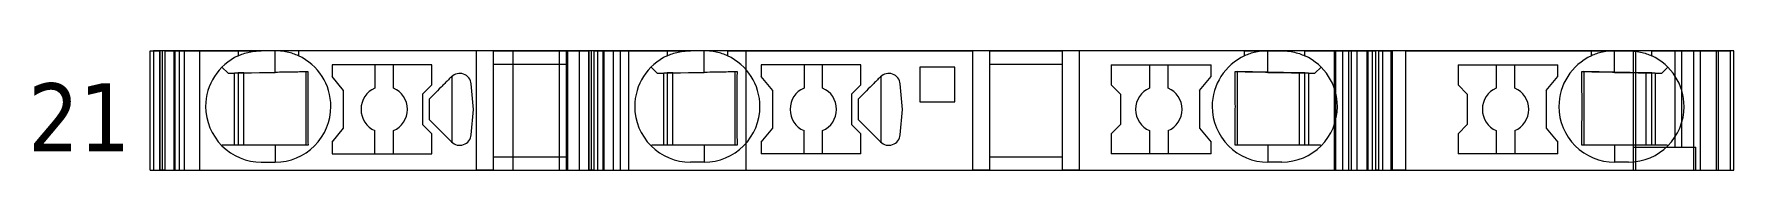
# Model space of a CAD drawing. Header units: millimetres. Extents: x 0 to 2100, y 0 to 1485.
# Drawn here: x 1216.8 to 1290.2, y 326.8 to 332 of the extents above; entities that cross this region are included whole.
import ezdxf
from ezdxf.enums import TextEntityAlignment as Align

# ---------------------------------------------------------------- set-up
doc = ezdxf.new("R2010")
doc.units = ezdxf.units.MM
for name, color, linetype, lineweight in [('EPLAN201', 7, 'Continuous', 5), ('EPLAN309', 5, 'Continuous', 5), ('EPLAN310', 5, 'Continuous', 5), ('EPLAN400', 5, 'Continuous', 5), ('EPLAN440', 73, 'Continuous', 5), ('EPLAN451', 7, 'Continuous', 5), ('EPLAN452', 7, 'Continuous', 5), ('EPLAN453', 7, 'Continuous', 5), ('EPLAN493', 5, 'Continuous', 5), ('EPLAN500', 7, 'Continuous', 5), ('EPLAN501', 7, 'Continuous', 5), ('EPLAN502', 7, 'Continuous', 5), ('EPLAN503', 7, 'Continuous', 5), ('EPLAN504', 7, 'Continuous', 5), ('MAIN-1', 7, 'Continuous', 5), ('MAIN-2', 7, 'Continuous', 5)]:
    doc.layers.add(name, color=color, linetype=linetype, lineweight=lineweight)
doc.styles.add('Tahoma', font='')
doc.styles.get('Tahoma').set_extended_font_data('Tahoma')

# ---------------------------------------------------------------- blocks, each defined once
blk = doc.blocks.new('EPLSYM_LibrarySPECIAL_Symbol12_Variant0_Placement8_85')
at = {"layer": 'EPLAN309', "lineweight": 13, "ltscale": 20}
blk.add_lwpolyline([(0, -5.15), (68.15, -5.15), (68.15, 0), (0, 0)], close=True, dxfattribs=at)
at = {"layer": 'EPLAN493', "color": 5, "style": 'Tahoma'}
blk.add_attdef('17_20450', text='', height=2.93475, dxfattribs=at).set_placement((0, -27.293475), align=Align.MIDDLE_RIGHT)
blk = doc.blocks.new('EPLFRAME')
at = {"layer": 'EPLAN201', "linetype": 'Continuous', "lineweight": 25, "ltscale": 4}
for p, q in [((210, 1485), (210, 1460)), ((420, 1485), (420, 1460)), ((630, 1485), (630, 1460)), ((840, 1485), (840, 1460)), ((1050, 1485), (1050, 1460)), ((1260, 1485), (1260, 1460)), ((1470, 1485), (1470, 1460)), ((1680, 1485), (1680, 1460)), ((1890, 1485), (1890, 1460)), ((100, 0), (100, 80)), ((200, 0), (200, 80)), ((360, 0), (360, 80)), ((500, 0), (500, 80)), ((1150, 0), (1150, 80)), ((1500, 0), (1500, 80)), ((1850, 80), (1850, 40)), ((0, 60), (500, 60)), ((2100, 60), (1850, 60)), ((0, 40), (500, 40)), ((1500, 40), (2100, 40)), ((1655, 0), (1655, 40)), ((2000, 0), (2000, 40)), ((0, 20), (920, 20)), ((710, 0), (710, 20)), ((2000, 20), (2100, 20))]:
    blk.add_line(p, q, dxfattribs=at)
at = {"layer": 'EPLAN201', "linetype": 'Continuous', "lineweight": 35, "ltscale": 4}
for p, q in [((0, 1460), (2100, 1460)), ((0, 80), (2100, 80)), ((300, 0), (300, 80)), ((920, 0), (920, 80))]:
    blk.add_line(p, q, dxfattribs=at)
blk.add_lwpolyline([(0, 0), (2100, 0), (2100, 1485), (0, 1485)], close=True, dxfattribs=at)
at = {"layer": 'EPLAN201', "color": 7, "style": 'Tahoma'}
for s, height, p in [('Date', 8.127, (305, 65)), ('=', 9.03, (1855, 65)), ('Ed.', 8.127, (305, 45)), ('+', 9.03, (1855, 45)), ('Appr.', 8.127, (305, 25)), ('Page', 8.127, (2005, 25)), ('Modification', 8.127, (5, 5)), ('Original', 8.127, (305, 5)), ('Replacement of', 8.127, (505, 5)), ('Replaced by', 8.127, (715, 5)), ('Date', 8.127, (105, 5)), ('Name', 8.127, (205, 5)), ('Page', 8.127, (2005, 5))]:
    blk.add_text(s, height=height, dxfattribs=at).set_placement(p)
blk.add_text('/', height=8.127, dxfattribs=at).set_placement((2069.985, 4.987), align=Align.CENTER)
at = {"layer": 'EPLAN451', "color": 7, "style": 'Tahoma'}
for tag, p, height in [('14_10014', (505, 60), 11.287), ('14_10015', (925, 60), 11.287), ('14_10011', (505, 25), 11.287), ('14_10013', (1660, 25), 8.127), ('14_10151', (365, 5), 8.127), ('14_10300', (2075, 5), 8.127)]:
    blk.add_attdef(tag, p, '', height=height, dxfattribs=at)
blk.add_attdef('4_25020', text='', height=8.127, dxfattribs=at).set_placement((2065, 5), align=Align.RIGHT)
at = {"layer": 'EPLAN452', "color": 7, "style": 'Tahoma'}
for tag, p, height in [('4_11041', (5, 85), 11.287), ('4_11071[1]', (5, 65), 8.127), ('4_11074[1]', (105, 65), 8.127), ('4_11070[1]', (205, 65), 8.127), ('4_11024', (365, 65), 8.127), ('4_20132_1001', (1870, 65), 8.127), ('4_11011', (1155, 60), 11.287), ('4_11030', (1505, 60), 11.287), ('4_11071[2]', (5, 45), 8.127), ('4_11074[2]', (105, 45), 8.127), ('4_11070[2]', (205, 45), 8.127), ('4_11022', (365, 45), 8.127), ('4_20134_1001', (1870, 45), 8.127), ('4_11071[3]', (5, 25), 8.127), ('4_11074[3]', (105, 25), 8.127), ('4_11070[3]', (205, 25), 8.127), ('4_11080', (365, 25), 8.127), ('4_11059', (1505, 25), 8.127)]:
    blk.add_attdef(tag, p, '', height=height, dxfattribs=at)
for tag, height, p in [('4_11040', 11.287, (2095, 85)), ('4_11000', 8.127, (2095, 25)), ('4_11085', 8.127, (705, 5)), ('4_11086', 8.127, (915, 5))]:
    blk.add_attdef(tag, text='', height=height, dxfattribs=at).set_placement(p, align=Align.RIGHT)
at = {"layer": 'EPLAN453', "color": 7, "style": 'Tahoma'}
for tag, p in [('53_19005_1', (105, 1465)), ('53_19005', (315, 1465)), ('53_19005_8', (525, 1465)), ('53_19005_6', (735, 1465)), ('53_19005_7', (945, 1465)), ('53_19005_9', (1155, 1465)), ('53_19005_3', (1365, 1465)), ('53_19005_2', (1575, 1465)), ('53_19005_4', (1785, 1465)), ('53_19005_5', (1995, 1465))]:
    blk.add_attdef(tag, text='', height=6.772, dxfattribs=at).set_placement(p, align=Align.BOTTOM_CENTER)
blk = doc.blocks.new('EPLSYM_LibrarySPECIAL_Symbol11_Variant0_Placement8')
at = {"layer": 'EPLAN310', "lineweight": 25, "ltscale": 20}
blk.add_lwpolyline([(0, -740), (550, -740), (550, 0), (0, 0)], close=True, dxfattribs=at)
at = {"layer": 'EPLAN400', "color": 5, "style": 'Tahoma'}
blk.add_attdef('17_20010', text='', height=2.2575, dxfattribs=at).set_placement((-1.5, -0.9515), align=Align.TOP_RIGHT)
at = {"layer": 'EPLAN440', "color": 73, "style": 'Tahoma'}
blk.add_attdef('17_20300', text='', height=1.6254, dxfattribs=at).set_placement((-1.5, -4.57508), align=Align.TOP_RIGHT)
at = {"layer": 'EPLAN500', "color": 7, "style": 'Tahoma'}
blk.add_attdef('17_20027', text='', height=1.6254, dxfattribs=at).set_placement((-1.5, -7.27508), align=Align.TOP_RIGHT)
at = {"layer": 'EPLAN501', "color": 7, "style": 'Tahoma'}
blk.add_attdef('17_20011', text='', height=1.6254, dxfattribs=at).set_placement((-1.5, -12.67508), align=Align.TOP_RIGHT)
at = {"layer": 'EPLAN502', "color": 7, "style": 'Tahoma'}
blk.add_attdef('17_20025', text='', height=1.6254, dxfattribs=at).set_placement((-1.5, -15.37508), align=Align.TOP_RIGHT)
at = {"layer": 'EPLAN503', "color": 7, "style": 'Tahoma'}
blk.add_attdef('17_20024', text='', height=1.6254, dxfattribs=at).set_placement((-1.5, -18.07508), align=Align.TOP_RIGHT)
at = {"layer": 'EPLAN504', "color": 7, "style": 'Tahoma'}
blk.add_attdef('17_20901[1]', text='', height=1.6254, dxfattribs=at).set_placement((-1.5, -9.97508), align=Align.TOP_RIGHT)

msp = doc.modelspace()

# ---------------------------------------------------------------- linework, layer by layer
at = {"layer": 'MAIN-1'}
for p, q in [((1221.85, 332), (1222.284, 332)), ((1221.85, 326.85), (1221.85, 332)), ((1222.393, 332), (1222.284, 332)), ((1222.284, 326.85), (1222.284, 332)), ((1222.501, 332), (1222.393, 332)), ((1222.393, 326.85), (1222.393, 332)), ((1222.501, 332), (1225.65, 332)), ((1222.501, 326.85), (1222.501, 332)), ((1225.65, 332), (1226.65, 332)), ((1225.65, 332), (1225.65, 331.782)), ((1225.65, 331.782), (1225.702, 331.805)), ((1225.702, 331.805), (1225.756, 331.827)), ((1225.756, 331.827), (1225.813, 331.849)), ((1225.813, 331.849), (1225.872, 331.87)), ((1225.872, 331.87), (1225.933, 331.89)), ((1225.933, 331.89), (1225.997, 331.909)), ((1225.997, 331.909), (1226.063, 331.927)), ((1226.063, 331.927), (1226.131, 331.943)), ((1226.131, 331.943), (1226.201, 331.958)), ((1226.201, 331.958), (1226.272, 331.97)), ((1226.272, 331.97), (1226.346, 331.981)), ((1226.346, 331.981), (1226.421, 331.989)), ((1226.421, 331.989), (1226.497, 331.995)), ((1226.497, 331.995), (1226.573, 331.999)), ((1226.573, 331.999), (1226.65, 332)), ((1227.25, 332), (1226.65, 332)), ((1227.327, 331.999), (1227.25, 332)), ((1228.25, 332), (1227.25, 332)), ((1227.25, 331.068), (1227.25, 332)), ((1227.403, 331.995), (1227.327, 331.999)), ((1227.479, 331.989), (1227.403, 331.995)), ((1227.554, 331.981), (1227.479, 331.989)), ((1227.628, 331.97), (1227.554, 331.981)), ((1227.699, 331.958), (1227.628, 331.97)), ((1227.769, 331.943), (1227.699, 331.958)), ((1227.837, 331.927), (1227.769, 331.943)), ((1227.903, 331.909), (1227.837, 331.927)), ((1227.967, 331.89), (1227.903, 331.909)), ((1228.028, 331.87), (1227.967, 331.89)), ((1228.087, 331.849), (1228.028, 331.87)), ((1228.144, 331.827), (1228.087, 331.849)), ((1228.198, 331.805), (1228.144, 331.827)), ((1228.25, 331.782), (1228.198, 331.805)), ((1235.932, 332), (1228.25, 332)), ((1228.25, 332), (1228.25, 331.782)), ((1229.7, 331.4), (1229.7, 330.889)), ((1234, 331.4), (1229.7, 331.4)), ((1231.55, 331.4), (1231.55, 330.392)), ((1232.35, 330.392), (1232.35, 331.4)), ((1234, 330.529), (1234, 331.4)), ((1236.65, 332), (1235.932, 332)), ((1235.932, 326.85), (1235.932, 332)), ((1236.65, 332), (1239.8, 332)), ((1236.65, 332), (1236.65, 326.85)), ((1236.65, 331.425), (1239.8, 331.425)), ((1239.8, 332), (1240.35, 332)), ((1239.8, 332), (1239.8, 326.85)), ((1240.35, 332), (1240.784, 332)), ((1240.35, 332), (1240.35, 326.85)), ((1240.893, 332), (1240.784, 332)), ((1240.784, 326.85), (1240.784, 332)), ((1241.001, 332), (1240.893, 332)), ((1240.893, 326.85), (1240.893, 332)), ((1241.001, 332), (1244.15, 332)), ((1241.001, 326.85), (1241.001, 332)), ((1244.15, 332), (1245.15, 332)), ((1244.15, 332), (1244.15, 331.782)), ((1244.15, 331.782), (1244.202, 331.805)), ((1244.202, 331.805), (1244.256, 331.827)), ((1244.256, 331.827), (1244.313, 331.849)), ((1244.313, 331.849), (1244.372, 331.87)), ((1244.372, 331.87), (1244.433, 331.89)), ((1244.433, 331.89), (1244.497, 331.909)), ((1244.497, 331.909), (1244.563, 331.927)), ((1244.563, 331.927), (1244.631, 331.943)), ((1244.631, 331.943), (1244.701, 331.958)), ((1244.701, 331.958), (1244.772, 331.97)), ((1244.772, 331.97), (1244.846, 331.981)), ((1244.846, 331.981), (1244.921, 331.989)), ((1244.921, 331.989), (1244.997, 331.995)), ((1244.997, 331.995), (1245.073, 331.999)), ((1245.073, 331.999), (1245.15, 332)), ((1245.75, 332), (1245.15, 332)), ((1245.827, 331.999), (1245.75, 332)), ((1246.75, 332), (1245.75, 332)), ((1245.75, 331.068), (1245.75, 332)), ((1245.903, 331.995), (1245.827, 331.999)), ((1245.979, 331.989), (1245.903, 331.995)), ((1246.054, 331.981), (1245.979, 331.989)), ((1246.128, 331.97), (1246.054, 331.981)), ((1246.199, 331.958), (1246.128, 331.97)), ((1246.269, 331.943), (1246.199, 331.958)), ((1246.337, 331.927), (1246.269, 331.943)), ((1246.403, 331.909), (1246.337, 331.927)), ((1246.467, 331.89), (1246.403, 331.909)), ((1246.528, 331.87), (1246.467, 331.89)), ((1246.587, 331.849), (1246.528, 331.87)), ((1246.644, 331.827), (1246.587, 331.849)), ((1246.698, 331.805), (1246.644, 331.827)), ((1246.75, 331.782), (1246.698, 331.805)), ((1246.75, 332), (1257.332, 332)), ((1246.75, 332), (1246.75, 331.782)), ((1248.2, 331.4), (1248.2, 330.889)), ((1252.5, 331.4), (1248.2, 331.4)), ((1250.05, 331.4), (1250.05, 330.392)), ((1250.85, 330.392), (1250.85, 331.4)), ((1252.5, 330.529), (1252.5, 331.4)), ((1258.05, 332), (1257.332, 332)), ((1257.332, 326.85), (1257.332, 332)), ((1258.05, 332), (1261.2, 332)), ((1258.05, 332), (1258.05, 326.85)), ((1258.05, 331.425), (1261.2, 331.425)), ((1261.919, 332), (1261.2, 332)), ((1261.2, 326.85), (1261.2, 332)), ((1269.05, 332), (1261.919, 332)), ((1261.919, 332), (1261.919, 326.85)), ((1263.3, 331.4), (1263.3, 330.529)), ((1263.3, 331.4), (1267.6, 331.4)), ((1264.95, 331.4), (1264.95, 330.392)), ((1265.75, 330.392), (1265.75, 331.4)), ((1267.6, 330.889), (1267.6, 331.4)), ((1269.05, 332), (1270.05, 332)), ((1269.05, 331.782), (1269.05, 332)), ((1269.102, 331.805), (1269.05, 331.782)), ((1269.156, 331.827), (1269.102, 331.805)), ((1269.213, 331.849), (1269.156, 331.827)), ((1269.272, 331.87), (1269.213, 331.849)), ((1269.333, 331.89), (1269.272, 331.87)), ((1269.397, 331.909), (1269.333, 331.89)), ((1269.463, 331.927), (1269.397, 331.909)), ((1269.531, 331.943), (1269.463, 331.927)), ((1269.601, 331.958), (1269.531, 331.943)), ((1269.673, 331.97), (1269.601, 331.958)), ((1269.746, 331.981), (1269.673, 331.97)), ((1269.821, 331.989), (1269.746, 331.981)), ((1269.897, 331.995), (1269.821, 331.989)), ((1269.973, 331.999), (1269.897, 331.995)), ((1270.05, 332), (1269.973, 331.999)), ((1270.05, 331.068), (1270.05, 332)), ((1270.05, 332), (1270.65, 332)), ((1270.65, 332), (1270.732, 331.999)), ((1271.65, 332), (1270.65, 332)), ((1270.732, 331.999), (1270.814, 331.994)), ((1270.814, 331.994), (1270.896, 331.987)), ((1270.896, 331.987), (1270.975, 331.978)), ((1270.975, 331.978), (1271.053, 331.966)), ((1271.053, 331.966), (1271.13, 331.952)), ((1271.13, 331.952), (1271.204, 331.935)), ((1271.204, 331.935), (1271.275, 331.917)), ((1271.275, 331.917), (1271.345, 331.897)), ((1271.345, 331.897), (1271.411, 331.876)), ((1271.411, 331.876), (1271.475, 331.854)), ((1271.475, 331.854), (1271.536, 331.831)), ((1271.536, 331.831), (1271.594, 331.806)), ((1271.594, 331.806), (1271.65, 331.782)), ((1271.65, 332), (1274.704, 332)), ((1271.65, 331.782), (1271.65, 332)), ((1274.832, 332), (1274.704, 332)), ((1274.704, 326.85), (1274.704, 332)), ((1274.832, 332), (1275.367, 332)), ((1274.832, 326.85), (1274.832, 332)), ((1276, 332), (1275.367, 332)), ((1275.367, 326.85), (1275.367, 332)), ((1276, 332), (1284, 332)), ((1276, 326.85), (1276, 332)), ((1278.25, 331.4), (1278.25, 330.529)), ((1278.25, 331.4), (1282.55, 331.4)), ((1279.9, 331.4), (1279.9, 330.392)), ((1280.7, 330.392), (1280.7, 331.4)), ((1282.55, 330.889), (1282.55, 331.4)), ((1284, 332), (1285, 332)), ((1284, 331.782), (1284, 332)), ((1284.052, 331.805), (1284, 331.782)), ((1284.106, 331.827), (1284.052, 331.805)), ((1284.163, 331.849), (1284.106, 331.827)), ((1284.222, 331.87), (1284.163, 331.849)), ((1284.283, 331.89), (1284.222, 331.87)), ((1284.347, 331.909), (1284.283, 331.89)), ((1284.413, 331.927), (1284.347, 331.909)), ((1284.481, 331.943), (1284.413, 331.927)), ((1284.551, 331.958), (1284.481, 331.943)), ((1284.622, 331.97), (1284.551, 331.958)), ((1284.696, 331.981), (1284.622, 331.97)), ((1284.771, 331.989), (1284.696, 331.981)), ((1284.847, 331.995), (1284.771, 331.989)), ((1284.923, 331.999), (1284.847, 331.995)), ((1285, 332), (1284.923, 331.999)), ((1285, 331.068), (1285, 332)), ((1285, 332), (1285.6, 332)), ((1285.6, 332), (1285.677, 331.999)), ((1286.6, 332), (1285.6, 332)), ((1285.677, 331.999), (1285.753, 331.995)), ((1285.753, 331.995), (1285.829, 331.989)), ((1285.829, 331.989), (1285.904, 331.981)), ((1285.904, 331.981), (1285.978, 331.97)), ((1285.978, 331.97), (1286.049, 331.958)), ((1286.049, 331.958), (1286.119, 331.943)), ((1286.119, 331.943), (1286.187, 331.927)), ((1286.187, 331.927), (1286.253, 331.909)), ((1286.253, 331.909), (1286.317, 331.89)), ((1286.317, 331.89), (1286.378, 331.87)), ((1286.378, 331.87), (1286.437, 331.849)), ((1286.437, 331.849), (1286.494, 331.827)), ((1286.494, 331.827), (1286.548, 331.805)), ((1286.548, 331.805), (1286.6, 331.782)), ((1286.6, 332), (1290, 332)), ((1286.6, 331.782), (1286.6, 332)), ((1290, 326.85), (1290, 332)), ((1224.953, 331.297), (1225.217, 331.033)), ((1225.217, 331.033), (1227.25, 331.068)), ((1225.5, 327.95), (1225.5, 331.038)), ((1225.65, 331.04), (1225.65, 327.95)), ((1225.9, 327.95), (1225.9, 331.045)), ((1227.345, 331.07), (1227.25, 331.068)), ((1227.438, 331.071), (1227.345, 331.07)), ((1227.53, 331.073), (1227.438, 331.071)), ((1227.618, 331.075), (1227.53, 331.073)), ((1227.703, 331.076), (1227.618, 331.075)), ((1227.786, 331.077), (1227.703, 331.076)), ((1227.865, 331.079), (1227.786, 331.077)), ((1227.943, 331.08), (1227.865, 331.079)), ((1228.017, 331.081), (1227.943, 331.08)), ((1228.09, 331.082), (1228.017, 331.081)), ((1228.16, 331.084), (1228.09, 331.082)), ((1228.229, 331.085), (1228.16, 331.084)), ((1228.297, 331.086), (1228.229, 331.085)), ((1228.363, 331.087), (1228.297, 331.086)), ((1228.428, 331.088), (1228.363, 331.087)), ((1228.491, 331.089), (1228.428, 331.088)), ((1228.554, 331.09), (1228.491, 331.089)), ((1228.615, 331.091), (1228.554, 331.09)), ((1228.579, 327.95), (1228.579, 331.091)), ((1228.676, 331.092), (1228.615, 331.091)), ((1228.671, 330.57), (1228.672, 330.649)), ((1228.672, 330.649), (1228.673, 330.727)), ((1228.673, 330.803), (1228.674, 330.877)), ((1228.673, 330.727), (1228.673, 330.803)), ((1228.674, 330.877), (1228.675, 330.95)), ((1228.675, 330.95), (1228.676, 331.022)), ((1228.676, 331.022), (1228.676, 331.092)), ((1230.2, 330.293), (1229.7, 330.889)), ((1234.594, 330.626), (1234.558, 330.59)), ((1234.627, 330.659), (1234.594, 330.626)), ((1234.658, 330.691), (1234.627, 330.659)), ((1234.69, 330.722), (1234.658, 330.691)), ((1234.721, 330.753), (1234.69, 330.722)), ((1234.752, 330.785), (1234.721, 330.753)), ((1234.784, 330.816), (1234.752, 330.785)), ((1234.815, 330.847), (1234.784, 330.816)), ((1234.846, 330.879), (1234.815, 330.847)), ((1234.867, 330.898), (1234.867, 328.052)), ((1243.453, 331.297), (1243.717, 331.033)), ((1243.717, 331.033), (1245.75, 331.068)), ((1244, 327.95), (1244, 331.038)), ((1244.15, 331.04), (1244.15, 327.95)), ((1244.4, 327.95), (1244.4, 331.045)), ((1245.87, 331.07), (1245.75, 331.068)), ((1245.987, 331.072), (1245.87, 331.07)), ((1246.1, 331.074), (1245.987, 331.072)), ((1246.209, 331.076), (1246.1, 331.074)), ((1246.313, 331.078), (1246.209, 331.076)), ((1246.412, 331.079), (1246.313, 331.078)), ((1246.507, 331.081), (1246.412, 331.079)), ((1246.599, 331.083), (1246.507, 331.081)), ((1246.688, 331.084), (1246.599, 331.083)), ((1246.774, 331.086), (1246.688, 331.084)), ((1246.858, 331.087), (1246.774, 331.086)), ((1246.94, 331.088), (1246.858, 331.087)), ((1247.02, 331.09), (1246.94, 331.088)), ((1247.099, 331.091), (1247.02, 331.09)), ((1247.079, 327.95), (1247.079, 331.091)), ((1247.176, 331.092), (1247.099, 331.091)), ((1247.171, 330.57), (1247.172, 330.649)), ((1247.172, 330.649), (1247.173, 330.727)), ((1247.173, 330.803), (1247.174, 330.877)), ((1247.173, 330.727), (1247.173, 330.803)), ((1247.174, 330.877), (1247.175, 330.95)), ((1247.175, 330.95), (1247.176, 331.022)), ((1247.176, 331.022), (1247.176, 331.092)), ((1248.7, 330.293), (1248.2, 330.889)), ((1253.094, 330.626), (1253.058, 330.59)), ((1253.127, 330.659), (1253.094, 330.626)), ((1253.158, 330.691), (1253.127, 330.659)), ((1253.19, 330.722), (1253.158, 330.691)), ((1253.221, 330.753), (1253.19, 330.722)), ((1253.252, 330.785), (1253.221, 330.753)), ((1253.284, 330.816), (1253.252, 330.785)), ((1253.315, 330.847), (1253.284, 330.816)), ((1253.346, 330.879), (1253.315, 330.847)), ((1253.367, 330.898), (1253.367, 328.052)), ((1255.05, 331.3), (1255.05, 329.8)), ((1256.55, 331.3), (1255.05, 331.3)), ((1256.55, 329.8), (1256.55, 331.3)), ((1267.1, 330.293), (1267.6, 330.889)), ((1268.624, 331.092), (1268.625, 331.022)), ((1268.685, 331.091), (1268.624, 331.092)), ((1268.625, 331.022), (1268.625, 330.95)), ((1268.625, 330.95), (1268.626, 330.877)), ((1268.626, 330.877), (1268.627, 330.803)), ((1268.627, 330.803), (1268.628, 330.727)), ((1268.628, 330.727), (1268.628, 330.649)), ((1268.628, 330.649), (1268.629, 330.57)), ((1268.746, 331.09), (1268.685, 331.091)), ((1268.721, 331.091), (1268.721, 327.95)), ((1268.809, 331.089), (1268.746, 331.09)), ((1268.873, 331.088), (1268.809, 331.089)), ((1268.937, 331.087), (1268.873, 331.088)), ((1269.003, 331.086), (1268.937, 331.087)), ((1269.071, 331.085), (1269.003, 331.086)), ((1269.14, 331.084), (1269.071, 331.085)), ((1269.21, 331.082), (1269.14, 331.084)), ((1269.283, 331.081), (1269.21, 331.082)), ((1269.358, 331.08), (1269.283, 331.081)), ((1269.435, 331.079), (1269.358, 331.08)), ((1269.514, 331.077), (1269.435, 331.079)), ((1269.597, 331.076), (1269.514, 331.077)), ((1269.682, 331.075), (1269.597, 331.076)), ((1269.771, 331.073), (1269.682, 331.075)), ((1269.862, 331.071), (1269.771, 331.073)), ((1269.955, 331.07), (1269.862, 331.071)), ((1270.05, 331.068), (1269.955, 331.07)), ((1270.05, 331.068), (1272.083, 331.033)), ((1271.4, 331.045), (1271.4, 327.95)), ((1271.65, 327.95), (1271.65, 331.04)), ((1271.8, 331.038), (1271.8, 327.95)), ((1272.083, 331.033), (1272.347, 331.297)), ((1282.05, 330.293), (1282.55, 330.889)), ((1283.574, 331.092), (1283.574, 331.022)), ((1283.635, 331.091), (1283.574, 331.092)), ((1283.574, 331.022), (1283.575, 330.95)), ((1283.575, 330.95), (1283.576, 330.877)), ((1283.576, 330.877), (1283.577, 330.803)), ((1283.577, 330.803), (1283.577, 330.727)), ((1283.577, 330.727), (1283.578, 330.649)), ((1283.578, 330.649), (1283.579, 330.57)), ((1283.696, 331.09), (1283.635, 331.091)), ((1283.671, 331.091), (1283.671, 327.95)), ((1283.759, 331.089), (1283.696, 331.09)), ((1283.822, 331.088), (1283.759, 331.089)), ((1283.887, 331.087), (1283.822, 331.088)), ((1283.953, 331.086), (1283.887, 331.087)), ((1284.021, 331.085), (1283.953, 331.086)), ((1284.09, 331.084), (1284.021, 331.085)), ((1284.16, 331.082), (1284.09, 331.084)), ((1284.233, 331.081), (1284.16, 331.082)), ((1284.307, 331.08), (1284.233, 331.081)), ((1284.385, 331.079), (1284.307, 331.08)), ((1284.464, 331.077), (1284.385, 331.079)), ((1284.547, 331.076), (1284.464, 331.077)), ((1284.632, 331.075), (1284.547, 331.076)), ((1284.72, 331.073), (1284.632, 331.075)), ((1284.812, 331.071), (1284.72, 331.073)), ((1284.905, 331.07), (1284.812, 331.071)), ((1285, 331.068), (1284.905, 331.07)), ((1285, 331.068), (1287.033, 331.033)), ((1286.35, 331.045), (1286.35, 327.95)), ((1286.6, 327.95), (1286.6, 331.04)), ((1286.75, 331.038), (1286.75, 327.95)), ((1287.033, 331.033), (1287.297, 331.297)), ((1228.667, 329.931), (1228.668, 330.034)), ((1228.667, 329.824), (1228.667, 329.931)), ((1228.668, 330.132), (1228.669, 330.226)), ((1228.668, 330.034), (1228.668, 330.132)), ((1228.669, 330.317), (1228.67, 330.404)), ((1228.669, 330.226), (1228.669, 330.317)), ((1228.67, 330.488), (1228.671, 330.57)), ((1228.67, 330.404), (1228.67, 330.488)), ((1230.2, 328.657), (1230.2, 330.293)), ((1233.6, 330.129), (1234, 330.529)), ((1233.6, 330.129), (1233.6, 328.821)), ((1233.986, 330.018), (1233.9, 329.932)), ((1233.9, 329.802), (1233.9, 329.932)), ((1234.072, 330.104), (1233.986, 330.018)), ((1234.158, 330.19), (1234.072, 330.104)), ((1234.242, 330.274), (1234.158, 330.19)), ((1234.323, 330.356), (1234.242, 330.274)), ((1234.402, 330.434), (1234.323, 330.356)), ((1234.443, 330.475), (1234.402, 330.434)), ((1234.483, 330.515), (1234.443, 330.475)), ((1234.521, 330.553), (1234.483, 330.515)), ((1234.558, 330.59), (1234.521, 330.553)), ((1235.802, 329.475), (1235.698, 330.572)), ((1247.167, 329.931), (1247.168, 330.034)), ((1247.167, 329.824), (1247.167, 329.931)), ((1247.168, 330.132), (1247.169, 330.226)), ((1247.168, 330.034), (1247.168, 330.132)), ((1247.169, 330.317), (1247.17, 330.404)), ((1247.169, 330.226), (1247.169, 330.317)), ((1247.17, 330.488), (1247.171, 330.57)), ((1247.17, 330.404), (1247.17, 330.488)), ((1248.7, 328.657), (1248.7, 330.293)), ((1252.1, 330.129), (1252.5, 330.529)), ((1252.1, 330.129), (1252.1, 328.821)), ((1252.486, 330.018), (1252.4, 329.932)), ((1252.4, 329.802), (1252.4, 329.932)), ((1252.572, 330.104), (1252.486, 330.018)), ((1252.658, 330.19), (1252.572, 330.104)), ((1252.742, 330.274), (1252.658, 330.19)), ((1252.823, 330.356), (1252.742, 330.274)), ((1252.902, 330.434), (1252.823, 330.356)), ((1252.943, 330.475), (1252.902, 330.434)), ((1252.983, 330.515), (1252.943, 330.475)), ((1253.021, 330.553), (1252.983, 330.515)), ((1253.058, 330.59), (1253.021, 330.553)), ((1254.302, 329.475), (1254.198, 330.572)), ((1263.7, 330.129), (1263.3, 330.529)), ((1263.7, 330.129), (1263.7, 328.821)), ((1267.1, 330.293), (1267.1, 328.657)), ((1268.629, 330.57), (1268.63, 330.488)), ((1268.63, 330.488), (1268.63, 330.404)), ((1268.63, 330.404), (1268.631, 330.317)), ((1268.631, 330.317), (1268.631, 330.226)), ((1268.631, 330.226), (1268.632, 330.132)), ((1268.632, 330.132), (1268.633, 330.034)), ((1268.633, 330.034), (1268.633, 329.931)), ((1268.633, 329.931), (1268.633, 329.824)), ((1278.65, 330.129), (1278.25, 330.529)), ((1278.65, 330.129), (1278.65, 328.821)), ((1282.05, 330.293), (1282.05, 328.657)), ((1283.579, 330.57), (1283.58, 330.488)), ((1283.58, 330.488), (1283.58, 330.404)), ((1283.58, 330.404), (1283.581, 330.317)), ((1283.581, 330.317), (1283.581, 330.226)), ((1283.581, 330.226), (1283.582, 330.132)), ((1283.582, 330.132), (1283.582, 330.034)), ((1283.582, 330.034), (1283.583, 329.931)), ((1283.583, 329.931), (1283.583, 329.824)), ((1228.667, 329.713), (1228.667, 329.824)), ((1228.667, 329.6), (1228.667, 329.713)), ((1228.667, 329.479), (1228.667, 329.6)), ((1228.667, 329.361), (1228.667, 329.479)), ((1228.667, 329.247), (1228.667, 329.361)), ((1228.668, 329.138), (1228.667, 329.247)), ((1228.668, 329.034), (1228.668, 329.138)), ((1233.9, 329.671), (1233.9, 329.802)), ((1233.9, 329.54), (1233.9, 329.671)), ((1233.9, 329.41), (1233.9, 329.54)), ((1233.9, 329.279), (1233.9, 329.41)), ((1233.9, 329.148), (1233.9, 329.279)), ((1233.9, 329.018), (1233.9, 329.148)), ((1235.698, 328.378), (1235.802, 329.475)), ((1247.167, 329.713), (1247.167, 329.824)), ((1247.167, 329.6), (1247.167, 329.713)), ((1247.167, 329.479), (1247.167, 329.6)), ((1247.167, 329.361), (1247.167, 329.479)), ((1247.167, 329.247), (1247.167, 329.361)), ((1247.168, 329.138), (1247.167, 329.247)), ((1247.168, 329.034), (1247.168, 329.138)), ((1252.4, 329.671), (1252.4, 329.802)), ((1252.4, 329.54), (1252.4, 329.671)), ((1252.4, 329.41), (1252.4, 329.54)), ((1252.4, 329.279), (1252.4, 329.41)), ((1252.4, 329.148), (1252.4, 329.279)), ((1252.4, 329.018), (1252.4, 329.148)), ((1254.198, 328.378), (1254.302, 329.475)), ((1255.05, 329.8), (1256.55, 329.8)), ((1268.633, 329.247), (1268.632, 329.138)), ((1268.632, 329.138), (1268.632, 329.034)), ((1268.633, 329.824), (1268.633, 329.713)), ((1268.633, 329.713), (1268.634, 329.6)), ((1268.634, 329.6), (1268.633, 329.479)), ((1268.633, 329.479), (1268.633, 329.361)), ((1268.633, 329.361), (1268.633, 329.247)), ((1283.583, 329.247), (1283.582, 329.138)), ((1283.582, 329.138), (1283.582, 329.034)), ((1283.583, 329.824), (1283.583, 329.713)), ((1283.583, 329.713), (1283.583, 329.6)), ((1283.583, 329.6), (1283.583, 329.479)), ((1283.583, 329.479), (1283.583, 329.361)), ((1283.583, 329.361), (1283.583, 329.247)), ((1228.669, 328.934), (1228.668, 329.034)), ((1228.669, 328.839), (1228.669, 328.934)), ((1228.67, 328.748), (1228.669, 328.839)), ((1228.671, 328.659), (1228.67, 328.748)), ((1228.672, 328.573), (1228.671, 328.659)), ((1228.672, 328.49), (1228.672, 328.573)), ((1228.673, 328.408), (1228.672, 328.49)), ((1228.674, 328.329), (1228.673, 328.408)), ((1229.7, 328.061), (1230.2, 328.657)), ((1231.55, 327.55), (1231.55, 328.558)), ((1232.35, 327.55), (1232.35, 328.558)), ((1234, 328.421), (1233.6, 328.821)), ((1233.9, 329.018), (1234.846, 328.071)), ((1234, 327.55), (1234, 328.421)), ((1247.169, 328.934), (1247.168, 329.034)), ((1247.169, 328.839), (1247.169, 328.934)), ((1247.17, 328.748), (1247.169, 328.839)), ((1247.171, 328.659), (1247.17, 328.748)), ((1247.172, 328.573), (1247.171, 328.659)), ((1247.172, 328.49), (1247.172, 328.573)), ((1247.173, 328.408), (1247.172, 328.49)), ((1247.174, 328.329), (1247.173, 328.408)), ((1248.2, 328.061), (1248.7, 328.657)), ((1250.05, 327.55), (1250.05, 328.558)), ((1250.85, 327.55), (1250.85, 328.558)), ((1252.5, 328.421), (1252.1, 328.821)), ((1252.4, 329.018), (1253.346, 328.071)), ((1252.5, 327.55), (1252.5, 328.421)), ((1263.7, 328.821), (1263.3, 328.421)), ((1263.3, 328.421), (1263.3, 327.55)), ((1264.95, 328.558), (1264.95, 327.55)), ((1265.75, 328.558), (1265.75, 327.55)), ((1267.1, 328.657), (1267.6, 328.061)), ((1268.627, 328.408), (1268.626, 328.329)), ((1268.628, 328.49), (1268.627, 328.408)), ((1268.629, 328.659), (1268.628, 328.573)), ((1268.628, 328.573), (1268.628, 328.49)), ((1268.63, 328.748), (1268.629, 328.659)), ((1268.631, 328.839), (1268.63, 328.748)), ((1268.632, 329.034), (1268.631, 328.934)), ((1268.631, 328.934), (1268.631, 328.839)), ((1278.65, 328.821), (1278.25, 328.421)), ((1278.25, 328.421), (1278.25, 327.55)), ((1279.9, 328.558), (1279.9, 327.55)), ((1280.7, 328.558), (1280.7, 327.55)), ((1282.05, 328.657), (1282.55, 328.061)), ((1283.577, 328.408), (1283.576, 328.329)), ((1283.578, 328.49), (1283.577, 328.408)), ((1283.579, 328.659), (1283.578, 328.573)), ((1283.578, 328.573), (1283.578, 328.49)), ((1283.58, 328.748), (1283.579, 328.659)), ((1283.581, 328.839), (1283.58, 328.748)), ((1283.582, 329.034), (1283.581, 328.934)), ((1283.581, 328.934), (1283.581, 328.839)), ((1225, 327.95), (1224.953, 327.903)), ((1225, 327.95), (1227.25, 327.95)), ((1227.25, 327.95), (1227.342, 327.95)), ((1227.25, 327.95), (1227.25, 327.2)), ((1227.342, 327.95), (1227.433, 327.95)), ((1227.433, 327.95), (1227.523, 327.95)), ((1227.523, 327.95), (1227.61, 327.95)), ((1227.61, 327.95), (1227.695, 327.95)), ((1227.695, 327.95), (1227.778, 327.95)), ((1227.778, 327.95), (1227.858, 327.95)), ((1227.858, 327.95), (1227.936, 327.95)), ((1227.936, 327.95), (1228.011, 327.95)), ((1228.011, 327.95), (1228.085, 327.95)), ((1228.085, 327.95), (1228.157, 327.95)), ((1228.157, 327.95), (1228.226, 327.95)), ((1228.226, 327.95), (1228.295, 327.95)), ((1228.295, 327.95), (1228.361, 327.95)), ((1228.361, 327.95), (1228.427, 327.95)), ((1228.427, 327.95), (1228.491, 327.95)), ((1228.491, 327.95), (1228.555, 327.95)), ((1228.555, 327.95), (1228.617, 327.95)), ((1228.617, 327.95), (1228.678, 327.95)), ((1228.675, 328.25), (1228.674, 328.329)), ((1228.676, 328.174), (1228.675, 328.25)), ((1228.676, 328.098), (1228.676, 328.174)), ((1228.677, 328.024), (1228.676, 328.098)), ((1228.678, 327.95), (1228.677, 328.024)), ((1229.7, 328.061), (1229.7, 327.55)), ((1243.5, 327.95), (1243.453, 327.903)), ((1243.5, 327.95), (1245.75, 327.95)), ((1245.75, 327.95), (1245.842, 327.95)), ((1245.75, 327.95), (1245.75, 327.2)), ((1245.842, 327.95), (1245.933, 327.95)), ((1245.933, 327.95), (1246.023, 327.95)), ((1246.023, 327.95), (1246.11, 327.95)), ((1246.11, 327.95), (1246.195, 327.95)), ((1246.195, 327.95), (1246.278, 327.95)), ((1246.278, 327.95), (1246.358, 327.95)), ((1246.358, 327.95), (1246.436, 327.95)), ((1246.436, 327.95), (1246.511, 327.95)), ((1246.511, 327.95), (1246.585, 327.95)), ((1246.585, 327.95), (1246.657, 327.95)), ((1246.657, 327.95), (1246.726, 327.95)), ((1246.726, 327.95), (1246.795, 327.95)), ((1246.795, 327.95), (1246.861, 327.95)), ((1246.861, 327.95), (1246.927, 327.95)), ((1246.927, 327.95), (1246.991, 327.95)), ((1246.991, 327.95), (1247.055, 327.95)), ((1247.055, 327.95), (1247.117, 327.95)), ((1247.117, 327.95), (1247.178, 327.95)), ((1247.175, 328.25), (1247.174, 328.329)), ((1247.176, 328.174), (1247.175, 328.25)), ((1247.176, 328.098), (1247.176, 328.174)), ((1247.177, 328.024), (1247.176, 328.098)), ((1247.178, 327.95), (1247.177, 328.024)), ((1248.2, 328.061), (1248.2, 327.55)), ((1267.6, 327.55), (1267.6, 328.061)), ((1268.623, 328.024), (1268.622, 327.95)), ((1268.622, 327.95), (1268.683, 327.95)), ((1268.624, 328.098), (1268.623, 328.024)), ((1268.625, 328.25), (1268.624, 328.174)), ((1268.624, 328.174), (1268.624, 328.098)), ((1268.626, 328.329), (1268.625, 328.25)), ((1268.683, 327.95), (1268.746, 327.95)), ((1268.746, 327.95), (1268.809, 327.95)), ((1268.809, 327.95), (1268.873, 327.95)), ((1268.873, 327.95), (1268.939, 327.95)), ((1268.939, 327.95), (1269.005, 327.95)), ((1269.005, 327.95), (1269.074, 327.95)), ((1269.074, 327.95), (1269.144, 327.95)), ((1269.144, 327.95), (1269.215, 327.95)), ((1269.215, 327.95), (1269.289, 327.95)), ((1269.289, 327.95), (1269.364, 327.95)), ((1269.364, 327.95), (1269.442, 327.95)), ((1269.442, 327.95), (1269.522, 327.95)), ((1269.522, 327.95), (1269.605, 327.95)), ((1269.605, 327.95), (1269.69, 327.95)), ((1269.69, 327.95), (1269.778, 327.95)), ((1269.778, 327.95), (1269.867, 327.95)), ((1269.867, 327.95), (1269.958, 327.95)), ((1269.958, 327.95), (1270.05, 327.95)), ((1270.05, 327.95), (1272.3, 327.95)), ((1270.05, 327.95), (1270.05, 327.2)), ((1272.347, 327.903), (1272.3, 327.95)), ((1282.55, 327.55), (1282.55, 328.061)), ((1283.573, 328.024), (1283.572, 327.95)), ((1283.572, 327.95), (1283.633, 327.95)), ((1283.574, 328.098), (1283.573, 328.024)), ((1283.575, 328.25), (1283.574, 328.174)), ((1283.574, 328.174), (1283.574, 328.098)), ((1283.576, 328.329), (1283.575, 328.25)), ((1283.633, 327.95), (1283.695, 327.95)), ((1283.695, 327.95), (1283.759, 327.95)), ((1283.759, 327.95), (1283.823, 327.95)), ((1283.823, 327.95), (1283.889, 327.95)), ((1283.889, 327.95), (1283.955, 327.95)), ((1283.955, 327.95), (1284.024, 327.95)), ((1284.024, 327.95), (1284.093, 327.95)), ((1284.093, 327.95), (1284.165, 327.95)), ((1284.165, 327.95), (1284.239, 327.95)), ((1284.239, 327.95), (1284.314, 327.95)), ((1284.314, 327.95), (1284.392, 327.95)), ((1284.392, 327.95), (1284.472, 327.95)), ((1284.472, 327.95), (1284.555, 327.95)), ((1284.555, 327.95), (1284.64, 327.95)), ((1284.64, 327.95), (1284.727, 327.95)), ((1284.727, 327.95), (1284.817, 327.95)), ((1284.817, 327.95), (1284.908, 327.95)), ((1284.908, 327.95), (1285, 327.95)), ((1285, 327.95), (1285, 327.2)), ((1285, 327.95), (1287.25, 327.95)), ((1287.297, 327.903), (1287.25, 327.95)), ((1226.65, 327.2), (1227.25, 327.2)), ((1229.7, 327.55), (1234, 327.55)), ((1236.65, 327.425), (1239.8, 327.425)), ((1245.75, 327.2), (1245.15, 327.2)), ((1252.5, 327.55), (1248.2, 327.55)), ((1258.05, 327.425), (1261.2, 327.425)), ((1267.6, 327.55), (1263.3, 327.55)), ((1270.65, 327.2), (1270.05, 327.2)), ((1282.55, 327.55), (1278.25, 327.55)), ((1285.6, 327.2), (1285, 327.2)), ((1221.85, 326.85), (1222.284, 326.85)), ((1222.393, 326.85), (1222.284, 326.85)), ((1222.501, 326.85), (1222.393, 326.85)), ((1222.501, 326.85), (1235.932, 326.85)), ((1236.65, 326.85), (1235.932, 326.85)), ((1236.65, 326.85), (1239.8, 326.85)), ((1239.8, 326.85), (1240.35, 326.85)), ((1240.35, 326.85), (1240.784, 326.85)), ((1240.893, 326.85), (1240.784, 326.85)), ((1241.001, 326.85), (1240.893, 326.85)), ((1241.001, 326.85), (1257.332, 326.85)), ((1258.05, 326.85), (1257.332, 326.85)), ((1258.05, 326.85), (1261.2, 326.85)), ((1261.919, 326.85), (1261.2, 326.85)), ((1261.919, 326.85), (1274.704, 326.85)), ((1273.544, 326.85), (1273.544, 326.85)), ((1273.65, 326.85), (1273.65, 326.85)), ((1274.832, 326.85), (1274.704, 326.85)), ((1274.832, 326.85), (1275.367, 326.85)), ((1276, 326.85), (1275.367, 326.85)), ((1276, 326.85), (1290, 326.85)), ((1288.5, 326.85), (1288.5, 326.85))]:
    msp.add_line(p, q, dxfattribs=at)
for centre, radius, start, end in [((1226.65, 329.6), 2.4, 114.62435, 179.99998), ((1227.25, 329.6), 2.4, 0.00002, 65.37565), ((1245.15, 329.6), 2.4, 114.62435, 179.99998), ((1245.75, 329.6), 2.4, 0.00002, 65.37565), ((1270.05, 329.6), 2.4, 114.62435, 179.99998), ((1270.65, 329.6), 2.4, 0.00002, 65.37565), ((1285, 329.6), 2.4, 114.62435, 179.99998), ((1285.6, 329.6), 2.4, 0.00002, 65.37565), ((1235.2, 330.525), 0.5, 5.44037, 134.99999), ((1253.7, 330.525), 0.5, 5.44037, 134.99999), ((1231.95, 329.475), 1, 113.57819, 179.99998), ((1231.95, 329.475), 1, 0.00002, 66.42181), ((1250.45, 329.475), 1, 113.57819, 179.99998), ((1250.45, 329.475), 1, 0.00002, 66.42181), ((1265.35, 329.475), 1, 113.57819, 179.99998), ((1265.35, 329.475), 1, 0.00002, 66.42181), ((1280.3, 329.475), 1, 113.57819, 179.99998), ((1280.3, 329.475), 1, 0.00002, 66.42181), ((1226.65, 329.6), 2.4, 179.99998, 269.99998), ((1227.25, 329.6), 2.4, 269.99998, 0.00002), ((1231.95, 329.475), 1, 179.99998, 246.42183), ((1231.95, 329.475), 1, 293.57817, 0.00002), ((1245.15, 329.6), 2.4, 179.99998, 269.99998), ((1245.75, 329.6), 2.4, 269.99998, 0.00002), ((1250.45, 329.475), 1, 179.99998, 246.42183), ((1250.45, 329.475), 1, 293.57817, 0.00002), ((1265.35, 329.475), 1, 179.99998, 246.42183), ((1265.35, 329.475), 1, 293.57817, 0.00002), ((1270.05, 329.6), 2.4, 179.99998, 270.00002), ((1270.65, 329.6), 2.4, 270.00002, 0.00002), ((1280.3, 329.475), 1, 179.99998, 246.42183), ((1280.3, 329.475), 1, 293.57817, 0.00002), ((1285, 329.6), 2.4, 179.99998, 270.00002), ((1285.6, 329.6), 2.4, 270.00002, 0.00002), ((1235.2, 328.425), 0.5, 224.99997, 354.55961), ((1253.7, 328.425), 0.5, 224.99997, 354.55961)]:
    msp.add_arc(centre, radius, start, end, dxfattribs=at)
at = {"layer": 'MAIN-2'}
for p, q in [((1222.256, 332), (1222.256, 326.85)), ((1222.889, 326.85), (1222.889, 332)), ((1222.917, 332), (1222.917, 326.85)), ((1223.102, 332), (1223.102, 326.85)), ((1223.32, 332), (1223.32, 326.85)), ((1223.981, 332), (1223.981, 326.85)), ((1237.506, 326.85), (1237.506, 332)), ((1239.491, 332), (1239.491, 326.85)), ((1239.85, 332), (1239.85, 326.85)), ((1240.756, 332), (1240.756, 326.85)), ((1241.15, 332), (1241.15, 326.85)), ((1241.389, 326.85), (1241.389, 332)), ((1241.417, 332), (1241.417, 326.85)), ((1241.82, 332), (1241.82, 326.85)), ((1242.136, 326.85), (1242.136, 332)), ((1242.481, 332), (1242.481, 326.85)), ((1247.55, 326.85), (1247.55, 332)), ((1272.931, 326.85), (1272.931, 332)), ((1272.971, 332), (1272.971, 326.85)), ((1273.262, 332), (1273.262, 326.85)), ((1273.544, 326.85), (1273.544, 332)), ((1273.65, 326.85), (1273.65, 332)), ((1273.891, 332), (1273.891, 326.85)), ((1274.316, 332), (1274.316, 326.85)), ((1274.361, 332), (1274.361, 326.85)), ((1274.363, 326.85), (1274.363, 332)), ((1274.55, 332), (1274.55, 326.85)), ((1275.008, 326.85), (1275.008, 332)), ((1275.414, 332), (1275.414, 326.85)), ((1285.8, 332), (1285.8, 326.85)), ((1285.898, 332), (1285.898, 326.85)), ((1287.6, 332), (1287.6, 327.85)), ((1287.9, 327.85), (1287.9, 332)), ((1288.4, 332), (1288.4, 326.85)), ((1288.709, 326.85), (1288.709, 332)), ((1289.4, 326.85), (1289.4, 332)), ((1289.47, 332), (1289.47, 326.85)), ((1225.217, 331.033), (1225.5, 331.038)), ((1225.65, 331.042), (1225.5, 331.039)), ((1225.5, 331.039), (1225.5, 331.038)), ((1225.5, 331.038), (1225.5, 331.038)), ((1225.9, 331.048), (1225.65, 331.043)), ((1225.65, 331.042), (1225.65, 331.043)), ((1225.65, 331.042), (1225.65, 331.04)), ((1225.9, 331.053), (1228.579, 331.1)), ((1225.9, 331.048), (1225.9, 331.053)), ((1225.9, 331.045), (1225.9, 331.048)), ((1228.579, 331.1), (1228.676, 331.092)), ((1228.579, 331.091), (1228.579, 331.1)), ((1243.717, 331.033), (1244, 331.038)), ((1244.15, 331.042), (1244, 331.039)), ((1244, 331.039), (1244, 331.038)), ((1244, 331.038), (1244, 331.038)), ((1244.4, 331.048), (1244.15, 331.043)), ((1244.15, 331.042), (1244.15, 331.043)), ((1244.15, 331.042), (1244.15, 331.04)), ((1244.4, 331.053), (1247.079, 331.1)), ((1244.4, 331.048), (1244.4, 331.053)), ((1244.4, 331.045), (1244.4, 331.048)), ((1247.079, 331.1), (1247.176, 331.092)), ((1247.079, 331.091), (1247.079, 331.1)), ((1268.721, 331.1), (1268.624, 331.092)), ((1268.721, 331.1), (1268.721, 331.091)), ((1271.4, 331.053), (1268.721, 331.1)), ((1271.4, 331.048), (1271.4, 331.053)), ((1271.65, 331.043), (1271.4, 331.048)), ((1271.4, 331.048), (1271.4, 331.045)), ((1271.65, 331.043), (1271.65, 331.042)), ((1271.8, 331.039), (1271.65, 331.042)), ((1271.65, 331.04), (1271.65, 331.042)), ((1271.8, 331.038), (1271.8, 331.039)), ((1271.8, 331.038), (1272.083, 331.033)), ((1271.8, 331.038), (1271.8, 331.038)), ((1283.671, 331.1), (1283.574, 331.092)), ((1283.671, 331.1), (1283.671, 331.091)), ((1286.35, 331.053), (1283.671, 331.1)), ((1286.35, 331.048), (1286.35, 331.053)), ((1286.6, 331.043), (1286.35, 331.048)), ((1286.35, 331.048), (1286.35, 331.045)), ((1286.6, 331.043), (1286.6, 331.042)), ((1286.75, 331.039), (1286.6, 331.042)), ((1286.6, 331.04), (1286.6, 331.042)), ((1286.75, 331.038), (1286.75, 331.039)), ((1286.75, 331.038), (1287.033, 331.033)), ((1286.75, 331.038), (1286.75, 331.038)), ((1225.65, 327.95), (1225.65, 327.95)), ((1225.9, 327.95), (1225.9, 327.95)), ((1244.15, 327.95), (1244.15, 327.95)), ((1244.4, 327.95), (1244.4, 327.95)), ((1271.4, 327.95), (1271.4, 327.95)), ((1271.65, 327.95), (1271.65, 327.95)), ((1272.347, 327.903), (1272.347, 327.903)), ((1285.8, 327.85), (1288.5, 327.85)), ((1286.35, 327.95), (1286.35, 327.95)), ((1286.6, 327.95), (1286.6, 327.95)), ((1287.297, 327.903), (1287.297, 327.903)), ((1288.5, 326.85), (1288.5, 327.85))]:
    msp.add_line(p, q, dxfattribs=at)

# ---------------------------------------------------------------- block references
ref = msp.add_blockref('EPLFRAME', (0, 0))
ref.add_attrib('14_10011', 'SPRINT 18K Panel Layout', (505, 25), dxfattribs={"layer": 'EPLAN451', "color": 7, "height": 11.2875, "style": 'Tahoma'})
ref.add_attrib('4_11041', '11', (5, 85), dxfattribs={"layer": 'EPLAN452', "color": 7, "height": 11.2875, "style": 'Tahoma'})
ref.add_attrib('14_10013', 'Ingredion_001', (1660, 25), dxfattribs={"layer": 'EPLAN451', "color": 7, "height": 8.127, "style": 'Tahoma'})
ref.add_attrib('14_10014', 'THUM', (505, 60), dxfattribs={"layer": 'EPLAN451', "color": 7, "height": 11.2875, "style": 'Tahoma'})
ref.add_attrib('4_11022', 'THUMWH', (365, 45), dxfattribs={"layer": 'EPLAN452', "color": 7, "height": 8.127, "style": 'Tahoma'})
ref.add_attrib('4_11011', 'JB-401 Panel', (1155, 60), dxfattribs={"layer": 'EPLAN452', "color": 7, "height": 11.2875, "style": 'Tahoma'})
ref.add_attrib('53_19005', '1', dxfattribs={"layer": 'EPLAN453', "color": 7, "height": 6.772, "style": 'Tahoma'}).set_placement((315, 1465), align=Align.BOTTOM_CENTER)
ref.add_attrib('53_19005_1', '0', dxfattribs={"layer": 'EPLAN453', "color": 7, "height": 6.772, "style": 'Tahoma'}).set_placement((105, 1465), align=Align.BOTTOM_CENTER)
ref.add_attrib('53_19005_2', '7', dxfattribs={"layer": 'EPLAN453', "color": 7, "height": 6.772, "style": 'Tahoma'}).set_placement((1575, 1465), align=Align.BOTTOM_CENTER)
ref.add_attrib('53_19005_3', '6', dxfattribs={"layer": 'EPLAN453', "color": 7, "height": 6.772, "style": 'Tahoma'}).set_placement((1365, 1465), align=Align.BOTTOM_CENTER)
ref.add_attrib('53_19005_4', '8', dxfattribs={"layer": 'EPLAN453', "color": 7, "height": 6.772, "style": 'Tahoma'}).set_placement((1785, 1465), align=Align.BOTTOM_CENTER)
ref.add_attrib('53_19005_5', '9', dxfattribs={"layer": 'EPLAN453', "color": 7, "height": 6.772, "style": 'Tahoma'}).set_placement((1995, 1465), align=Align.BOTTOM_CENTER)
ref.add_attrib('53_19005_6', '3', dxfattribs={"layer": 'EPLAN453', "color": 7, "height": 6.772, "style": 'Tahoma'}).set_placement((735, 1465), align=Align.BOTTOM_CENTER)
ref.add_attrib('14_10300', '40', (2075, 5), dxfattribs={"layer": 'EPLAN451', "color": 7, "height": 8.127, "style": 'Tahoma'})
ref.add_attrib('4_11040', '13', dxfattribs={"layer": 'EPLAN452', "color": 7, "height": 11.2875, "style": 'Tahoma'}).set_placement((2095, 85), align=Align.RIGHT)
ref.add_attrib('53_19005_7', '4', dxfattribs={"layer": 'EPLAN453', "color": 7, "height": 6.772, "style": 'Tahoma'}).set_placement((945, 1465), align=Align.BOTTOM_CENTER)
ref.add_attrib('4_11024', '08/27/26', (365, 65), dxfattribs={"layer": 'EPLAN452', "color": 7, "height": 8.127, "style": 'Tahoma'})
ref.add_attrib('14_10015', 'Ecomax', (925, 60), dxfattribs={"layer": 'EPLAN451', "color": 7, "height": 11.2875, "style": 'Tahoma'})
ref.add_attrib('4_11000', '12', dxfattribs={"layer": 'EPLAN452', "color": 7, "height": 8.127, "style": 'Tahoma'}).set_placement((2095, 25), align=Align.RIGHT)
ref.add_attrib('53_19005_8', '2', dxfattribs={"layer": 'EPLAN453', "color": 7, "height": 6.772, "style": 'Tahoma'}).set_placement((525, 1465), align=Align.BOTTOM_CENTER)
ref.add_attrib('53_19005_9', '5', dxfattribs={"layer": 'EPLAN453', "color": 7, "height": 6.772, "style": 'Tahoma'}).set_placement((1155, 1465), align=Align.BOTTOM_CENTER)
ref.add_attrib('4_25020', '12', dxfattribs={"layer": 'EPLAN451', "color": 7, "height": 8.127, "style": 'Tahoma'}).set_placement((2065, 5), align=Align.RIGHT)
ref = msp.add_blockref('EPLSYM_LibrarySPECIAL_Symbol11_Variant0_Placement8', (968, 943))
ref.add_attrib('17_20010', 'M.7', dxfattribs={"layer": 'EPLAN400', "color": 5, "height": 2.2575, "style": 'Tahoma'}).set_placement((966.5, 942.048), align=Align.TOP_RIGHT)
ref = msp.add_blockref('EPLSYM_LibrarySPECIAL_Symbol12_Variant0_Placement8_85', (1222, 332))
ref.add_attrib('17_20450', '21', dxfattribs={"layer": 'EPLAN493', "color": 5, "height": 2.9348, "style": 'Tahoma'}).set_placement((1221, 329.132), align=Align.MIDDLE_RIGHT)

doc.saveas('drawing.dxf')
